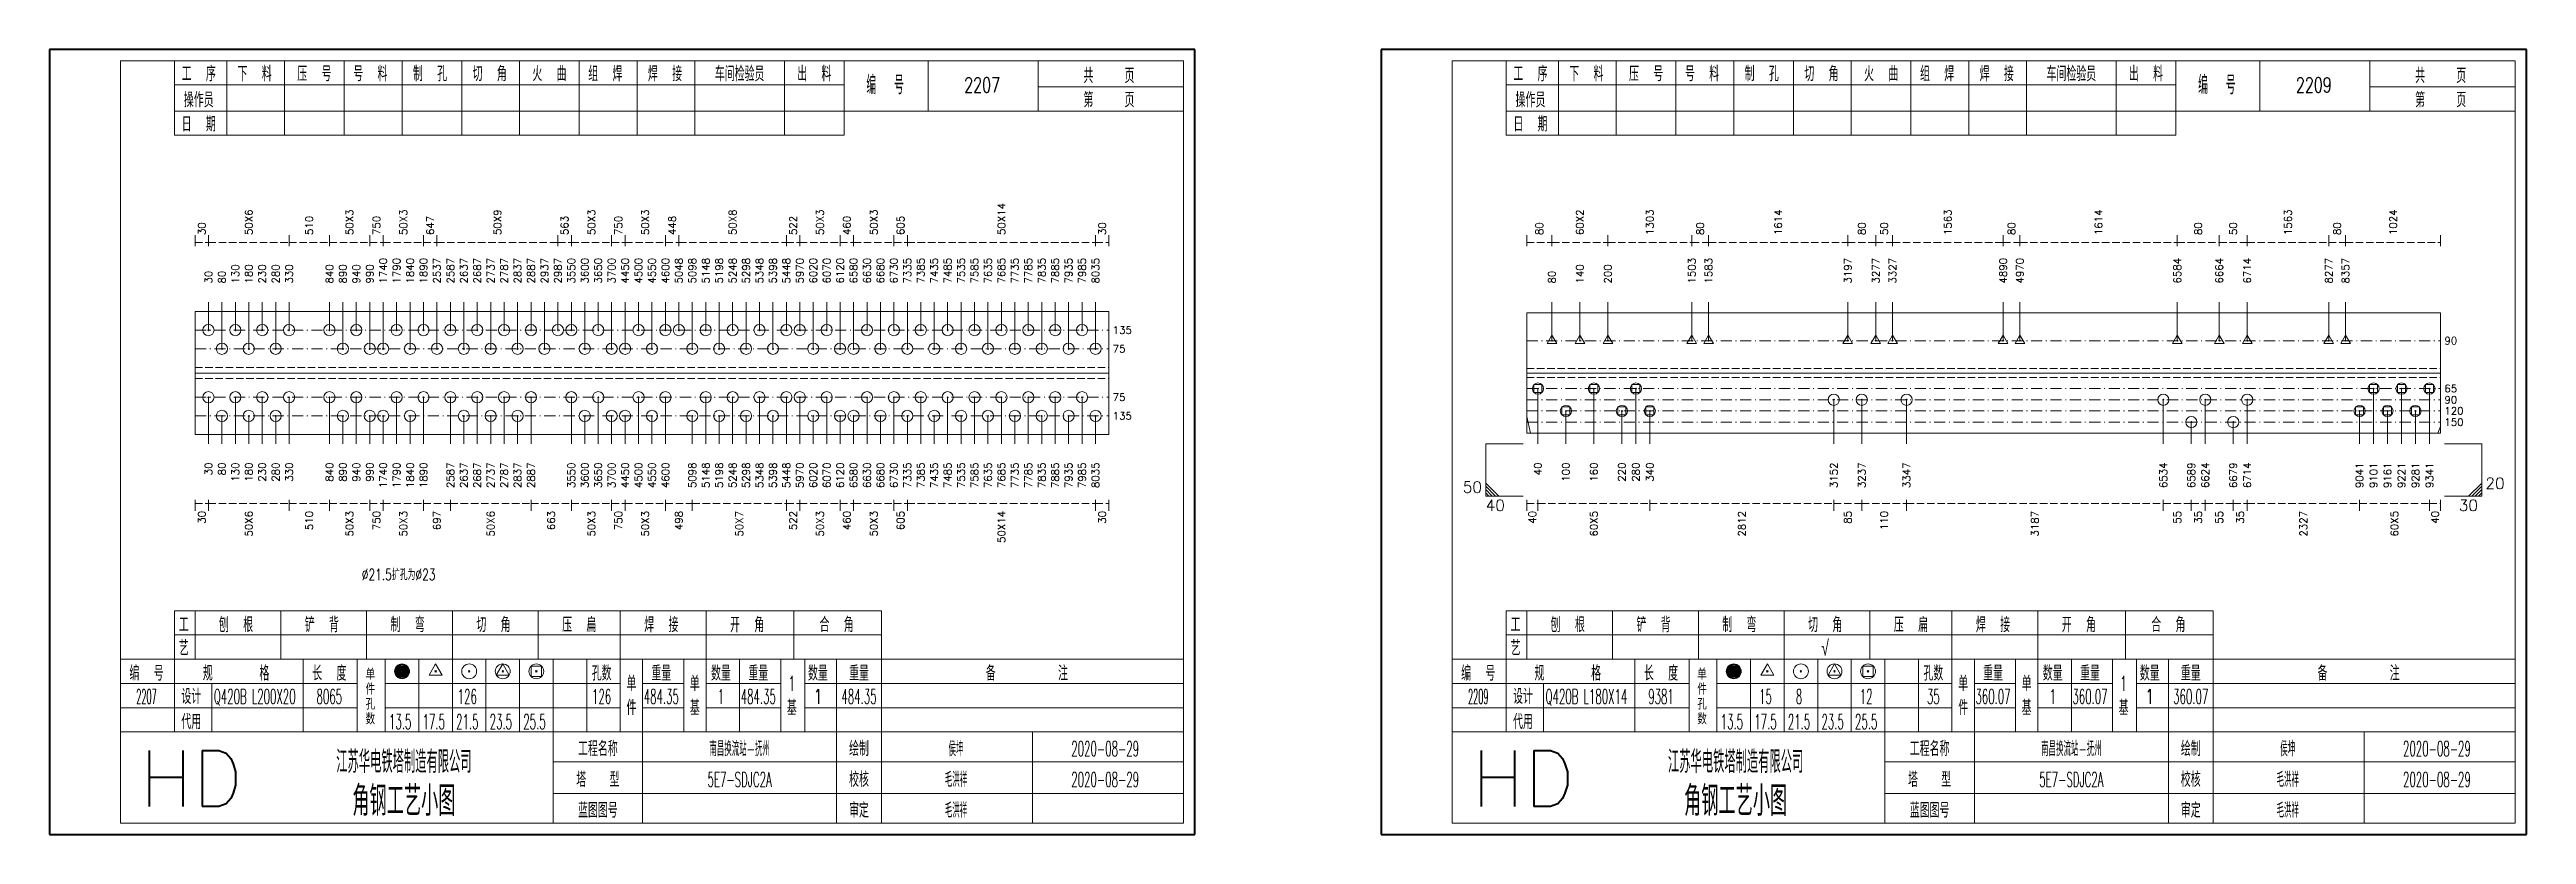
# Model space of a CAD drawing. Extents: x 0 to 5305, y 0 to 1513.
# Drawn here: x 2142 to 2806, y 1042 to 1252 of the extents above; entities that cross this region are included whole.
import ezdxf
from ezdxf.enums import TextEntityAlignment as Align

# ---------------------------------------------------------------- set-up
doc = ezdxf.new("R2010")
doc.units = 0
doc.header["$MEASUREMENT"] = 0
doc.linetypes.add('一点画线', pattern=[5.2, 3, -1, 0.2, -1])
doc.linetypes.add('虚线', pattern=[2.75, 2, -0.75])
doc.layers.get('0').update_dxf_attribs({"linetype": 'CONTINUOUS', "lineweight": 25})
doc.layers.add('1', color=7, linetype='CONTINUOUS', lineweight=25)
doc.layers.add('4', color=7, linetype='CONTINUOUS', lineweight=25)
doc.styles.get("Standard").update_dxf_attribs({"font": 'simplex.shx', "width": 0.7, "height": 3, "bigfont": 'gbhzfs.shx'})

msp = doc.modelspace()

# ---------------------------------------------------------------- texts
at = {"color": 8, "linetype": 'Continuous', "lineweight": 9}
for s, p in [('50X6', (2195.41, 1202.75)), ('50X3', (2222.43, 1202.75)), ('50X3', (2236.85, 1202.75)), ('50X9', (2262.07, 1202.75)), ('50X3', (2287.29, 1202.75)), ('50X3', (2301.7, 1202.75)), ('50X8', (2325.12, 1202.75)), ('50X3', (2348.54, 1202.75)), ('50X3', (2362.95, 1202.75)), ('50X14', (2397.18, 1202.75)), ('60X2', (2552.25, 1202.75)), ('1303', (2571, 1202.75)), ('1614', (2605.41, 1202.75)), ('1563', (2650.89, 1202.75)), ('1614', (2691.3, 1202.75)), ('1563', (2742.07, 1202.75)), ('1024', (2770.25, 1202.75)), ('30', (2182.8, 1202.75)), ('510', (2211.62, 1202.75)), ('750', (2229.64, 1202.75)), ('647', (2244.05, 1202.75)), ('563', (2280.08, 1202.75)), ('750', (2294.49, 1202.75)), ('448', (2308.9, 1202.75)), ('522', (2341.33, 1202.75)), ('460', (2355.74, 1202.75)), ('605', (2370.15, 1202.75)), ('30', (2424.2, 1202.75)), ('80', (2541.38, 1202.75)), ('80', (2584.5, 1202.75)), ('80', (2627.82, 1202.75)), ('50', (2633.82, 1202.75)), ('80', (2667.96, 1202.75)), ('80', (2718.02, 1202.75)), ('50', (2727.4, 1202.75)), ('80', (2755.25, 1202.75))]:
    msp.add_text(s, height=2, rotation=90, dxfattribs=at).set_placement(p, align=Align.MIDDLE_LEFT)
at = {"color": 7, "linetype": 'Continuous', "lineweight": 13}
for s, p in [('1740', (2231.44, 1189.75)), ('1790', (2235.04, 1189.75)), ('1840', (2238.65, 1189.75)), ('1890', (2242.25, 1189.75)), ('2537', (2245.85, 1189.75)), ('2587', (2249.46, 1189.75)), ('2637', (2253.06, 1189.75)), ('2687', (2256.66, 1189.75)), ('2737', (2260.26, 1189.75)), ('2787', (2263.87, 1189.75)), ('2837', (2267.47, 1189.75)), ('2887', (2271.07, 1189.75)), ('2937', (2274.68, 1189.75)), ('2987', (2278.28, 1189.75)), ('3550', (2281.88, 1189.75)), ('3600', (2285.49, 1189.75)), ('3650', (2289.09, 1189.75)), ('3700', (2292.69, 1189.75)), ('4450', (2296.29, 1189.75)), ('4500', (2299.9, 1189.75)), ('4550', (2303.5, 1189.75)), ('4600', (2307.1, 1189.75)), ('5048', (2310.71, 1189.75)), ('5098', (2314.31, 1189.75)), ('5148', (2317.91, 1189.75)), ('5198', (2321.51, 1189.75)), ('5248', (2325.12, 1189.75)), ('5298', (2328.72, 1189.75)), ('5348', (2332.32, 1189.75)), ('5398', (2335.93, 1189.75)), ('5448', (2339.53, 1189.75)), ('5970', (2343.13, 1189.75)), ('6020', (2346.74, 1189.75)), ('6070', (2350.34, 1189.75)), ('6120', (2353.94, 1189.75)), ('6580', (2357.54, 1189.75)), ('6630', (2361.15, 1189.75)), ('6680', (2364.75, 1189.75)), ('6730', (2368.35, 1189.75)), ('7335', (2371.96, 1189.75)), ('7385', (2375.56, 1189.75)), ('7435', (2379.16, 1189.75)), ('7485', (2382.76, 1189.75)), ('7535', (2386.37, 1189.75)), ('7585', (2389.97, 1189.75)), ('7635', (2393.57, 1189.75)), ('7685', (2397.18, 1189.75)), ('7735', (2400.78, 1189.75)), ('7785', (2404.38, 1189.75)), ('7835', (2407.99, 1189.75)), ('7885', (2411.59, 1189.75)), ('7935', (2415.19, 1189.75)), ('7985', (2418.79, 1189.75)), ('8035', (2422.4, 1189.75)), ('1503', (2582.25, 1189.75)), ('1583', (2586.75, 1189.75)), ('3197', (2624.07, 1189.75)), ('3277', (2631.57, 1189.75)), ('3327', (2636.07, 1189.75)), ('4890', (2665.71, 1189.75)), ('4970', (2670.21, 1189.75)), ('6584', (2712.4, 1189.75)), ('6664', (2723.65, 1189.75)), ('6714', (2731.15, 1189.75)), ('8277', (2753, 1189.75)), ('8357', (2757.5, 1189.75)), ('30', (2184.6, 1189.75)), ('80', (2188.21, 1189.75)), ('130', (2191.81, 1189.75)), ('180', (2195.41, 1189.75)), ('230', (2199.01, 1189.75)), ('280', (2202.62, 1189.75)), ('330', (2206.22, 1189.75)), ('840', (2217.03, 1189.75)), ('890', (2220.63, 1189.75)), ('940', (2224.24, 1189.75)), ('990', (2227.84, 1189.75)), ('80', (2544.75, 1189.75)), ('140', (2552.25, 1189.75)), ('200', (2559.75, 1189.75))]:
    msp.add_text(s, height=2, rotation=90, dxfattribs=at).set_placement(p, align=Align.MIDDLE_LEFT)
for s, p in [('135', (2427, 1177.25)), ('90', (2784, 1174.42)), ('75', (2427, 1172.25)), ('65', (2784, 1161.58)), ('75', (2427, 1159.25)), ('90', (2784, 1158.58)), ('120', (2784, 1155.58)), ('135', (2427, 1154.25)), ('150', (2784, 1152.58))]:
    msp.add_text(s, height=2, dxfattribs=at).set_placement(p, align=Align.MIDDLE_LEFT)
msp.add_text('50', height=3, dxfattribs=at).set_placement((2526, 1132.75), align=Align.BOTTOM_RIGHT)
msp.add_text('20', height=3, dxfattribs=at).set_placement((2795, 1133.75), align=Align.BOTTOM_LEFT)
msp.add_text('40', height=3, dxfattribs=at).set_placement((2527, 1131.75), align=Align.TOP_LEFT)
msp.add_text('30', height=3, dxfattribs=at).set_placement((2793, 1131.75), align=Align.TOP_RIGHT)
at = {"color": 8, "linetype": 'Continuous', "lineweight": 9}
for s, p in [('30', (2182.8, 1128.75)), ('50X6', (2195.41, 1128.75)), ('510', (2211.62, 1128.75)), ('50X3', (2222.43, 1128.75)), ('750', (2229.64, 1128.75)), ('50X3', (2236.85, 1128.75)), ('697', (2245.85, 1128.75)), ('50X6', (2260.26, 1128.75)), ('663', (2276.48, 1128.75)), ('50X3', (2287.29, 1128.75)), ('750', (2294.49, 1128.75)), ('50X3', (2301.7, 1128.75)), ('498', (2310.71, 1128.75)), ('50X7', (2326.92, 1128.75)), ('522', (2341.33, 1128.75)), ('50X3', (2348.54, 1128.75)), ('460', (2355.74, 1128.75)), ('50X3', (2362.95, 1128.75)), ('605', (2370.15, 1128.75)), ('50X14', (2397.18, 1128.75)), ('30', (2424.2, 1128.75)), ('40', (2539.5, 1128.75)), ('60X5', (2556, 1128.75)), ('2812', (2595.66, 1128.75)), ('85', (2624.07, 1128.75)), ('110', (2633.82, 1128.75)), ('3187', (2674.23, 1128.75)), ('55', (2712.4, 1128.75)), ('35', (2718.02, 1128.75)), ('55', (2723.65, 1128.75)), ('35', (2729.27, 1128.75)), ('2327', (2746.2, 1128.75)), ('60X5', (2770.62, 1128.75)), ('40', (2781.5, 1128.75))]:
    msp.add_text(s, height=2, rotation=90, dxfattribs=at).set_placement(p, align=Align.MIDDLE_RIGHT)
at = {"color": 0, "linetype": 'Continuous', "insert": (2225.68, 1113.2), "char_height": 3, "width": 77.4687, "attachment_point": 1}
msp.add_mtext('∅21.5扩孔为∅23', dxfattribs=at)
at = {"layer": '1', "color": 7, "linetype": 'Continuous', "lineweight": 13}
for s, p in [('30', (2184.6, 1141.75)), ('80', (2188.21, 1141.75)), ('130', (2191.81, 1141.75)), ('180', (2195.41, 1141.75)), ('230', (2199.01, 1141.75)), ('280', (2202.62, 1141.75)), ('330', (2206.22, 1141.75)), ('840', (2217.03, 1141.75)), ('890', (2220.63, 1141.75)), ('940', (2224.24, 1141.75)), ('990', (2227.84, 1141.75)), ('1740', (2231.44, 1141.75)), ('1790', (2235.04, 1141.75)), ('1840', (2238.65, 1141.75)), ('1890', (2242.25, 1141.75)), ('2587', (2249.46, 1141.75)), ('2637', (2253.06, 1141.75)), ('2687', (2256.66, 1141.75)), ('2737', (2260.26, 1141.75)), ('2787', (2263.87, 1141.75)), ('2837', (2267.47, 1141.75)), ('2887', (2271.07, 1141.75)), ('3550', (2281.88, 1141.75)), ('3600', (2285.49, 1141.75)), ('3650', (2289.09, 1141.75)), ('3700', (2292.69, 1141.75)), ('4450', (2296.29, 1141.75)), ('4500', (2299.9, 1141.75)), ('4550', (2303.5, 1141.75)), ('4600', (2307.1, 1141.75)), ('5098', (2314.31, 1141.75)), ('5148', (2317.91, 1141.75)), ('5198', (2321.51, 1141.75)), ('5248', (2325.12, 1141.75)), ('5298', (2328.72, 1141.75)), ('5348', (2332.32, 1141.75)), ('5398', (2335.93, 1141.75)), ('5448', (2339.53, 1141.75)), ('5970', (2343.13, 1141.75)), ('6020', (2346.74, 1141.75)), ('6070', (2350.34, 1141.75)), ('6120', (2353.94, 1141.75)), ('6580', (2357.54, 1141.75)), ('6630', (2361.15, 1141.75)), ('6680', (2364.75, 1141.75)), ('6730', (2368.35, 1141.75)), ('7335', (2371.96, 1141.75)), ('7385', (2375.56, 1141.75)), ('7435', (2379.16, 1141.75)), ('7485', (2382.76, 1141.75)), ('7535', (2386.37, 1141.75)), ('7585', (2389.97, 1141.75)), ('7635', (2393.57, 1141.75)), ('7685', (2397.18, 1141.75)), ('7735', (2400.78, 1141.75)), ('7785', (2404.38, 1141.75)), ('7835', (2407.99, 1141.75)), ('7885', (2411.59, 1141.75)), ('7935', (2415.19, 1141.75)), ('7985', (2418.79, 1141.75)), ('8035', (2422.4, 1141.75)), ('40', (2541, 1141.75)), ('100', (2548.5, 1141.75)), ('160', (2556, 1141.75)), ('220', (2563.5, 1141.75)), ('280', (2567.25, 1141.75)), ('340', (2571, 1141.75)), ('3152', (2620.32, 1141.75)), ('3237', (2627.82, 1141.75)), ('3347', (2639.82, 1141.75)), ('6534', (2708.65, 1141.75)), ('6589', (2716.15, 1141.75)), ('6624', (2719.9, 1141.75)), ('6679', (2727.4, 1141.75)), ('6714', (2731.15, 1141.75)), ('9041', (2761.25, 1141.75)), ('9101', (2765, 1141.75)), ('9161', (2768.75, 1141.75)), ('9221', (2772.5, 1141.75)), ('9281', (2776.25, 1141.75)), ('9341', (2780, 1141.75))]:
    msp.add_text(s, height=2, rotation=90, dxfattribs=at).set_placement(p, align=Align.MIDDLE_RIGHT)
at = {"layer": '4', "color": 1, "linetype": 'Continuous', "lineweight": 13}
for s, height, width, p in [('工  序', 4, 0.7, (2182, 1246)), ('下  料', 4, 0.7, (2197, 1246)), ('号  料', 4, 0.7, (2228, 1246)), ('制  孔', 4, 0.7, (2244, 1246)), ('切  角', 4, 0.7, (2260, 1246)), ('火  曲', 4, 0.7, (2276, 1246)), ('组  焊', 4, 0.7, (2291, 1246)), ('焊  接', 4, 0.7, (2307, 1246)), ('车间检验员', 4, 0.7, (2327, 1246)), ('出  料', 4, 0.7, (2347, 1246)), ('工  序', 4, 0.7, (2539, 1246)), ('下  料', 4, 0.7, (2554, 1246)), ('号  料', 4, 0.7, (2585, 1246)), ('制  孔', 4, 0.7, (2601, 1246)), ('切  角', 4, 0.7, (2617, 1246)), ('火  曲', 4, 0.7, (2633, 1246)), ('组  焊', 4, 0.7, (2648, 1246)), ('焊  接', 4, 0.7, (2664, 1246)), ('车间检验员', 4, 0.7, (2684, 1246)), ('出  料', 4, 0.7, (2704, 1246)), ('压  号', 4, 0.7, (2213, 1246)), ('编  号', 5, 0.7, (2366, 1243)), ('2207', 4, 0.7, (2392, 1243)), ('共    页', 4, 0.7, (2426, 1245.5)), ('压  号', 4, 0.7, (2570, 1246)), ('编  号', 5, 0.7, (2723, 1243)), ('2209', 4, 0.7, (2749, 1243)), ('共    页', 4, 0.7, (2783, 1245.5)), ('操作员', 4, 0.7, (2182, 1239)), ('第    页', 4, 0.7, (2426, 1239)), ('操作员', 4, 0.7, (2539, 1239)), ('第    页', 4, 0.7, (2783, 1239)), ('日  期', 4, 0.7, (2182, 1232.5)), ('日  期', 4, 0.7, (2539, 1232.5)), ('工', 4, 0.7, (2178, 1098.25)), ('刨  根', 4, 0.7, (2192, 1098.25)), ('铲  背', 4, 0.7, (2215, 1098.25)), ('制  弯', 4, 0.7, (2238, 1098.25)), ('切  角', 4, 0.7, (2261, 1098.25)), ('压  扁', 4, 0.7, (2284, 1098.25)), ('焊  接', 4, 0.7, (2306, 1098.25)), ('开  角', 4, 0.7, (2329, 1098.25)), ('合  角', 4, 0.7, (2353, 1098.25)), ('工', 4, 0.7, (2535, 1098.25)), ('刨  根', 4, 0.7, (2549, 1098.25)), ('铲  背', 4, 0.7, (2572, 1098.25)), ('制  弯', 4, 0.7, (2595, 1098.25)), ('切  角', 4, 0.7, (2618, 1098.25)), ('压  扁', 4, 0.7, (2641, 1098.25)), ('焊  接', 4, 0.7, (2663, 1098.25)), ('开  角', 4, 0.7, (2686, 1098.25)), ('合  角', 4, 0.7, (2710, 1098.25)), ('艺', 4, 0.7, (2178, 1092)), ('艺', 4, 0.7, (2535, 1092)), ('√', 4, 0.7, (2618, 1092)), ('编  号', 4, 0.7, (2168, 1085.25)), ('规      格', 4, 0.7, (2192, 1085.25)), ('长  度', 4, 0.7, (2217, 1085.25)), ('孔数', 4, 0.7, (2290, 1085.25)), ('单', 4, 0.7, (2298, 1082.5)), ('重量', 4, 0.7, (2306, 1085.25)), ('单', 4, 0.7, (2315, 1082.5)), ('数量', 4, 0.7, (2322, 1085.25)), ('重量', 4, 0.7, (2332, 1085.25)), ('1', 4, 0.5, (2341, 1082.5)), ('数量', 4, 0.7, (2348, 1085.25)), ('重量', 4, 0.7, (2359, 1085.25)), ('备        注', 4, 0.7, (2404, 1085.25)), ('编  号', 4, 0.7, (2525, 1085.25)), ('规      格', 4, 0.7, (2549, 1085.25)), ('长  度', 4, 0.7, (2574, 1085.25)), ('孔数', 4, 0.7, (2647, 1085.25)), ('单', 4, 0.7, (2655, 1082.5)), ('重量', 4, 0.7, (2663, 1085.25)), ('单', 4, 0.7, (2672, 1082.5)), ('数量', 4, 0.7, (2679, 1085.25)), ('重量', 4, 0.7, (2689, 1085.25)), ('1', 4, 0.5, (2698, 1082.5)), ('数量', 4, 0.7, (2705, 1085.25)), ('重量', 4, 0.7, (2716, 1085.25)), ('备        注', 4, 0.7, (2761, 1085.25)), ('2207', 4, 0.4, (2168, 1079)), ('设计', 4, 0.7, (2180, 1079)), ('Q420B L200X20', 4, 0.5, (2197, 1079)), ('8065', 4, 0.5, (2217, 1079)), ('126', 4, 0.5, (2254, 1079)), ('126', 4, 0.5, (2290, 1079)), ('件', 4, 0.7, (2298, 1076)), ('484.35', 4, 0.5, (2306, 1079)), ('基', 4, 0.7, (2315, 1076)), ('1', 4, 0.5, (2322, 1079)), ('484.35', 4, 0.5, (2332, 1079)), ('基', 4, 0.7, (2341, 1076)), ('1', 4, 0.7, (2348, 1079)), ('484.35', 4, 0.5, (2359, 1079)), ('2209', 4, 0.4, (2525, 1079)), ('设计', 4, 0.7, (2537, 1079)), ('Q420B L180X14', 4, 0.5, (2554, 1079)), ('9381', 4, 0.5, (2574, 1079)), ('15', 4, 0.5, (2602, 1079)), ('8', 4, 0.5, (2611, 1079)), ('12', 4, 0.5, (2629, 1079)), ('35', 4, 0.5, (2647, 1079)), ('件', 4, 0.7, (2655, 1076)), ('360.07', 4, 0.5, (2663, 1079)), ('基', 4, 0.7, (2672, 1076)), ('1', 4, 0.5, (2679, 1079)), ('360.07', 4, 0.5, (2689, 1079)), ('基', 4, 0.7, (2698, 1076)), ('1', 4, 0.7, (2705, 1079)), ('360.07', 4, 0.5, (2716, 1079)), ('代用', 4, 0.7, (2180, 1072.25)), ('13.5', 4, 0.5, (2236, 1072.25)), ('17.5', 4, 0.5, (2245, 1072.25)), ('21.5', 4, 0.5, (2254, 1072.25)), ('23.5', 4, 0.5, (2263, 1072.25)), ('25.5', 4, 0.5, (2272, 1072.25)), ('代用', 4, 0.7, (2537, 1072.25)), ('13.5', 4, 0.5, (2593, 1072.25)), ('17.5', 4, 0.5, (2602, 1072.25)), ('21.5', 4, 0.5, (2611, 1072.25)), ('23.5', 4, 0.5, (2620, 1072.25)), ('25.5', 4, 0.5, (2629, 1072.25)), ('江苏华电铁塔制造有限公司', 6, 0.7, (2237, 1061.5)), ('工程名称', 4, 0.7, (2289, 1065)), ('南昌换流站-抚州', 4, 0.5, (2327, 1065)), ('绘制', 4, 0.7, (2359, 1065)), ('侯坤', 4, 0.5, (2385, 1065)), ('2020-08-29', 4, 0.5, (2425, 1065)), ('江苏华电铁塔制造有限公司', 6, 0.7, (2594, 1061.5)), ('工程名称', 4, 0.7, (2646, 1065)), ('南昌换流站-抚州', 4, 0.5, (2684, 1065)), ('绘制', 4, 0.7, (2716, 1065)), ('侯坤', 4, 0.5, (2742, 1065)), ('2020-08-29', 4, 0.5, (2782, 1065)), ('角钢工艺小图', 8, 0.8, (2237, 1051)), ('塔   型', 4, 0.7, (2289, 1056.75)), ('5E7-SDJC2A', 4, 0.5, (2327, 1056.75)), ('校核', 4, 0.7, (2359, 1056.75)), ('毛洪祥', 4, 0.5, (2385, 1056.75)), ('2020-08-29', 4, 0.5, (2425, 1056.75)), ('角钢工艺小图', 8, 0.8, (2594, 1051)), ('塔   型', 4, 0.7, (2646, 1056.75)), ('5E7-SDJC2A', 4, 0.5, (2684, 1056.75)), ('校核', 4, 0.7, (2716, 1056.75)), ('毛洪祥', 4, 0.5, (2742, 1056.75)), ('2020-08-29', 4, 0.5, (2782, 1056.75)), ('蓝图图号', 4, 0.7, (2289, 1048.5)), ('审定', 4, 0.7, (2359, 1048.5)), ('毛洪祥', 4, 0.5, (2385, 1048.5)), ('蓝图图号', 4, 0.7, (2646, 1048.5)), ('审定', 4, 0.7, (2716, 1048.5)), ('毛洪祥', 4, 0.5, (2742, 1048.5))]:
    msp.add_text(s, height=height, dxfattribs=dict(at, width=width)).set_placement(p, align=Align.MIDDLE_CENTER)
for s, height, p in [('件', 3, (2228, 1081)), ('单', 3, (2228, 1085)), ('件', 3, (2585, 1081)), ('单', 3, (2585, 1085)), ('孔', 3, (2228, 1077)), ('孔', 3, (2585, 1077)), ('数', 3, (2228, 1073)), ('数', 3, (2585, 1073)), ('HD', 15, (2180, 1057)), ('HD', 15, (2537, 1057))]:
    msp.add_text(s, height=height, dxfattribs=at).set_placement(p, align=Align.MIDDLE_CENTER)

# ---------------------------------------------------------------- linework, layer by layer
at = {"color": 8, "linetype": 'Continuous', "lineweight": 9}
for p, q in [((2181, 1199.75), (2181, 1202.75)), ((2184.6, 1199.75), (2184.6, 1202.75)), ((2184.6, 1199.75), (2184.6, 1202.75)), ((2206.22, 1199.75), (2206.22, 1202.75)), ((2206.22, 1199.75), (2206.22, 1202.75)), ((2217.03, 1199.75), (2217.03, 1202.75)), ((2217.03, 1199.75), (2217.03, 1202.75)), ((2227.84, 1199.75), (2227.84, 1202.75)), ((2227.84, 1199.75), (2227.84, 1202.75)), ((2231.44, 1199.75), (2231.44, 1202.75)), ((2231.44, 1199.75), (2231.44, 1202.75)), ((2242.25, 1199.75), (2242.25, 1202.75)), ((2242.25, 1199.75), (2242.25, 1202.75)), ((2245.85, 1199.75), (2245.85, 1202.75)), ((2245.85, 1199.75), (2245.85, 1202.75)), ((2278.28, 1199.75), (2278.28, 1202.75)), ((2278.28, 1199.75), (2278.28, 1202.75)), ((2281.88, 1199.75), (2281.88, 1202.75)), ((2281.88, 1199.75), (2281.88, 1202.75)), ((2292.69, 1199.75), (2292.69, 1202.75)), ((2292.69, 1199.75), (2292.69, 1202.75)), ((2296.29, 1199.75), (2296.29, 1202.75)), ((2296.29, 1199.75), (2296.29, 1202.75)), ((2307.1, 1199.75), (2307.1, 1202.75)), ((2307.1, 1199.75), (2307.1, 1202.75)), ((2310.71, 1199.75), (2310.71, 1202.75)), ((2310.71, 1199.75), (2310.71, 1202.75)), ((2339.53, 1199.75), (2339.53, 1202.75)), ((2339.53, 1199.75), (2339.53, 1202.75)), ((2343.13, 1199.75), (2343.13, 1202.75)), ((2343.13, 1199.75), (2343.13, 1202.75)), ((2353.94, 1199.75), (2353.94, 1202.75)), ((2353.94, 1199.75), (2353.94, 1202.75)), ((2357.54, 1199.75), (2357.54, 1202.75)), ((2357.54, 1199.75), (2357.54, 1202.75)), ((2368.35, 1199.75), (2368.35, 1202.75)), ((2368.35, 1199.75), (2368.35, 1202.75)), ((2371.96, 1199.75), (2371.96, 1202.75)), ((2371.96, 1199.75), (2371.96, 1202.75)), ((2422.4, 1199.75), (2422.4, 1202.75)), ((2422.4, 1199.75), (2422.4, 1202.75)), ((2426, 1199.75), (2426, 1202.75)), ((2538, 1199.75), (2538, 1202.75)), ((2544.75, 1199.75), (2544.75, 1202.75)), ((2544.75, 1199.75), (2544.75, 1202.75)), ((2559.75, 1199.75), (2559.75, 1202.75)), ((2559.75, 1199.75), (2559.75, 1202.75)), ((2582.25, 1199.75), (2582.25, 1202.75)), ((2582.25, 1199.75), (2582.25, 1202.75)), ((2586.75, 1199.75), (2586.75, 1202.75)), ((2586.75, 1199.75), (2586.75, 1202.75)), ((2624.07, 1199.75), (2624.07, 1202.75)), ((2624.07, 1199.75), (2624.07, 1202.75)), ((2631.57, 1199.75), (2631.57, 1202.75)), ((2631.57, 1199.75), (2631.57, 1202.75)), ((2636.07, 1199.75), (2636.07, 1202.75)), ((2636.07, 1199.75), (2636.07, 1202.75)), ((2665.71, 1199.75), (2665.71, 1202.75)), ((2665.71, 1199.75), (2665.71, 1202.75)), ((2670.21, 1199.75), (2670.21, 1202.75)), ((2670.21, 1199.75), (2670.21, 1202.75)), ((2712.4, 1199.75), (2712.4, 1202.75)), ((2712.4, 1199.75), (2712.4, 1202.75)), ((2723.65, 1199.75), (2723.65, 1202.75)), ((2723.65, 1199.75), (2723.65, 1202.75)), ((2731.15, 1199.75), (2731.15, 1202.75)), ((2731.15, 1199.75), (2731.15, 1202.75)), ((2753, 1199.75), (2753, 1202.75)), ((2753, 1199.75), (2753, 1202.75)), ((2757.5, 1199.75), (2757.5, 1202.75)), ((2757.5, 1199.75), (2757.5, 1202.75)), ((2783, 1199.75), (2783, 1202.75)), ((2181, 1131.75), (2181, 1128.75)), ((2184.6, 1131.75), (2184.6, 1128.75)), ((2184.6, 1131.75), (2184.6, 1128.75)), ((2206.22, 1131.75), (2206.22, 1128.75)), ((2206.22, 1131.75), (2206.22, 1128.75)), ((2217.03, 1131.75), (2217.03, 1128.75)), ((2217.03, 1131.75), (2217.03, 1128.75)), ((2227.84, 1131.75), (2227.84, 1128.75)), ((2227.84, 1131.75), (2227.84, 1128.75)), ((2231.44, 1131.75), (2231.44, 1128.75)), ((2231.44, 1131.75), (2231.44, 1128.75)), ((2242.25, 1131.75), (2242.25, 1128.75)), ((2242.25, 1131.75), (2242.25, 1128.75)), ((2249.46, 1131.75), (2249.46, 1128.75)), ((2249.46, 1131.75), (2249.46, 1128.75)), ((2271.07, 1131.75), (2271.07, 1128.75)), ((2271.07, 1131.75), (2271.07, 1128.75)), ((2281.88, 1131.75), (2281.88, 1128.75)), ((2281.88, 1131.75), (2281.88, 1128.75)), ((2292.69, 1131.75), (2292.69, 1128.75)), ((2292.69, 1131.75), (2292.69, 1128.75)), ((2296.29, 1131.75), (2296.29, 1128.75)), ((2296.29, 1131.75), (2296.29, 1128.75)), ((2307.1, 1131.75), (2307.1, 1128.75)), ((2307.1, 1131.75), (2307.1, 1128.75)), ((2314.31, 1131.75), (2314.31, 1128.75)), ((2314.31, 1131.75), (2314.31, 1128.75)), ((2339.53, 1131.75), (2339.53, 1128.75)), ((2339.53, 1131.75), (2339.53, 1128.75)), ((2343.13, 1131.75), (2343.13, 1128.75)), ((2343.13, 1131.75), (2343.13, 1128.75)), ((2353.94, 1131.75), (2353.94, 1128.75)), ((2353.94, 1131.75), (2353.94, 1128.75)), ((2357.54, 1131.75), (2357.54, 1128.75)), ((2357.54, 1131.75), (2357.54, 1128.75)), ((2368.35, 1131.75), (2368.35, 1128.75)), ((2368.35, 1131.75), (2368.35, 1128.75)), ((2371.96, 1131.75), (2371.96, 1128.75)), ((2371.96, 1131.75), (2371.96, 1128.75)), ((2422.4, 1131.75), (2422.4, 1128.75)), ((2422.4, 1131.75), (2422.4, 1128.75)), ((2426, 1131.75), (2426, 1128.75)), ((2538, 1131.75), (2538, 1128.75)), ((2541, 1131.75), (2541, 1128.75)), ((2541, 1131.75), (2541, 1128.75)), ((2571, 1131.75), (2571, 1128.75)), ((2571, 1131.75), (2571, 1128.75)), ((2620.32, 1131.75), (2620.32, 1128.75)), ((2620.32, 1131.75), (2620.32, 1128.75)), ((2627.82, 1131.75), (2627.82, 1128.75)), ((2627.82, 1131.75), (2627.82, 1128.75)), ((2639.82, 1131.75), (2639.82, 1128.75)), ((2639.82, 1131.75), (2639.82, 1128.75)), ((2708.65, 1131.75), (2708.65, 1128.75)), ((2708.65, 1131.75), (2708.65, 1128.75)), ((2716.15, 1131.75), (2716.15, 1128.75)), ((2716.15, 1131.75), (2716.15, 1128.75)), ((2719.9, 1131.75), (2719.9, 1128.75)), ((2719.9, 1131.75), (2719.9, 1128.75)), ((2727.4, 1131.75), (2727.4, 1128.75)), ((2727.4, 1131.75), (2727.4, 1128.75)), ((2731.15, 1131.75), (2731.15, 1128.75)), ((2731.15, 1131.75), (2731.15, 1128.75)), ((2761.25, 1131.75), (2761.25, 1128.75)), ((2761.25, 1131.75), (2761.25, 1128.75)), ((2780, 1131.75), (2780, 1128.75)), ((2780, 1131.75), (2780, 1128.75)), ((2783, 1131.75), (2783, 1128.75))]:
    msp.add_line(p, q, dxfattribs=at)
at = {"color": 8, "linetype": '虚线', "lineweight": 9}
for p, q in [((2181, 1200.75), (2184.6, 1200.75)), ((2184.6, 1200.75), (2206.22, 1200.75)), ((2206.22, 1200.75), (2217.03, 1200.75)), ((2217.03, 1200.75), (2227.84, 1200.75)), ((2227.84, 1200.75), (2231.44, 1200.75)), ((2231.44, 1200.75), (2242.25, 1200.75)), ((2242.25, 1200.75), (2245.85, 1200.75)), ((2245.85, 1200.75), (2278.28, 1200.75)), ((2278.28, 1200.75), (2281.88, 1200.75)), ((2281.88, 1200.75), (2292.69, 1200.75)), ((2292.69, 1200.75), (2296.29, 1200.75)), ((2296.29, 1200.75), (2307.1, 1200.75)), ((2307.1, 1200.75), (2310.71, 1200.75)), ((2310.71, 1200.75), (2339.53, 1200.75)), ((2339.53, 1200.75), (2343.13, 1200.75)), ((2343.13, 1200.75), (2353.94, 1200.75)), ((2353.94, 1200.75), (2357.54, 1200.75)), ((2357.54, 1200.75), (2368.35, 1200.75)), ((2368.35, 1200.75), (2371.96, 1200.75)), ((2371.96, 1200.75), (2422.4, 1200.75)), ((2422.4, 1200.75), (2426, 1200.75)), ((2538, 1200.75), (2544.75, 1200.75)), ((2544.75, 1200.75), (2559.75, 1200.75)), ((2559.75, 1200.75), (2582.25, 1200.75)), ((2582.25, 1200.75), (2586.75, 1200.75)), ((2586.75, 1200.75), (2624.07, 1200.75)), ((2624.07, 1200.75), (2631.57, 1200.75)), ((2631.57, 1200.75), (2636.07, 1200.75)), ((2636.07, 1200.75), (2665.71, 1200.75)), ((2665.71, 1200.75), (2670.21, 1200.75)), ((2670.21, 1200.75), (2712.4, 1200.75)), ((2712.4, 1200.75), (2723.65, 1200.75)), ((2723.65, 1200.75), (2731.15, 1200.75)), ((2731.15, 1200.75), (2753, 1200.75)), ((2753, 1200.75), (2757.5, 1200.75)), ((2757.5, 1200.75), (2783, 1200.75)), ((2181, 1130.75), (2184.6, 1130.75)), ((2184.6, 1130.75), (2206.22, 1130.75)), ((2206.22, 1130.75), (2217.03, 1130.75)), ((2217.03, 1130.75), (2227.84, 1130.75)), ((2227.84, 1130.75), (2231.44, 1130.75)), ((2231.44, 1130.75), (2242.25, 1130.75)), ((2242.25, 1130.75), (2249.46, 1130.75)), ((2249.46, 1130.75), (2271.07, 1130.75)), ((2271.07, 1130.75), (2281.88, 1130.75)), ((2281.88, 1130.75), (2292.69, 1130.75)), ((2292.69, 1130.75), (2296.29, 1130.75)), ((2296.29, 1130.75), (2307.1, 1130.75)), ((2307.1, 1130.75), (2314.31, 1130.75)), ((2314.31, 1130.75), (2339.53, 1130.75)), ((2339.53, 1130.75), (2343.13, 1130.75)), ((2343.13, 1130.75), (2353.94, 1130.75)), ((2353.94, 1130.75), (2357.54, 1130.75)), ((2357.54, 1130.75), (2368.35, 1130.75)), ((2368.35, 1130.75), (2371.96, 1130.75)), ((2371.96, 1130.75), (2422.4, 1130.75)), ((2422.4, 1130.75), (2426, 1130.75)), ((2538, 1130.75), (2541, 1130.75)), ((2541, 1130.75), (2571, 1130.75)), ((2571, 1130.75), (2620.32, 1130.75)), ((2620.32, 1130.75), (2627.82, 1130.75)), ((2627.82, 1130.75), (2639.82, 1130.75)), ((2639.82, 1130.75), (2708.65, 1130.75)), ((2708.65, 1130.75), (2716.15, 1130.75)), ((2716.15, 1130.75), (2719.9, 1130.75)), ((2719.9, 1130.75), (2727.4, 1130.75)), ((2727.4, 1130.75), (2731.15, 1130.75)), ((2731.15, 1130.75), (2761.25, 1130.75)), ((2761.25, 1130.75), (2780, 1130.75)), ((2780, 1130.75), (2783, 1130.75))]:
    msp.add_line(p, q, dxfattribs=at)
at = {"color": 7, "linetype": 'Continuous', "lineweight": 18}
for p, q in [((2181, 1182.25), (2181, 1149.25)), ((2181, 1182.25), (2426, 1182.25)), ((2426, 1182.25), (2426, 1149.25)), ((2538, 1181.92), (2538, 1149.58)), ((2538, 1181.92), (2783, 1181.92)), ((2783, 1181.92), (2783, 1149.58)), ((2181, 1165.75), (2426, 1165.75)), ((2538, 1165.75), (2783, 1165.75))]:
    msp.add_line(p, q, dxfattribs=at)
at = {"color": 7, "linetype": 'Continuous', "lineweight": 13}
for p, q in [((2184.6, 1177.25), (2184.6, 1184.75)), ((2188.21, 1172.25), (2188.21, 1184.75)), ((2191.81, 1177.25), (2191.81, 1184.75)), ((2195.41, 1172.25), (2195.41, 1184.75)), ((2199.01, 1177.25), (2199.01, 1184.75)), ((2202.62, 1172.25), (2202.62, 1184.75)), ((2206.22, 1177.25), (2206.22, 1184.75)), ((2217.03, 1177.25), (2217.03, 1184.75)), ((2220.63, 1172.25), (2220.63, 1184.75)), ((2224.24, 1177.25), (2224.24, 1184.75)), ((2227.84, 1172.25), (2227.84, 1184.75)), ((2231.44, 1172.25), (2231.44, 1184.75)), ((2235.04, 1177.25), (2235.04, 1184.75)), ((2238.65, 1172.25), (2238.65, 1184.75)), ((2242.25, 1177.25), (2242.25, 1184.75)), ((2245.85, 1172.25), (2245.85, 1184.75)), ((2249.46, 1177.25), (2249.46, 1184.75)), ((2253.06, 1172.25), (2253.06, 1184.75)), ((2256.66, 1177.25), (2256.66, 1184.75)), ((2260.26, 1172.25), (2260.26, 1184.75)), ((2263.87, 1177.25), (2263.87, 1184.75)), ((2267.47, 1172.25), (2267.47, 1184.75)), ((2271.07, 1177.25), (2271.07, 1184.75)), ((2274.68, 1172.25), (2274.68, 1184.75)), ((2278.28, 1177.25), (2278.28, 1184.75)), ((2281.88, 1177.25), (2281.88, 1184.75)), ((2285.49, 1172.25), (2285.49, 1184.75)), ((2289.09, 1177.25), (2289.09, 1184.75)), ((2292.69, 1172.25), (2292.69, 1184.75)), ((2296.29, 1172.25), (2296.29, 1184.75)), ((2299.9, 1177.25), (2299.9, 1184.75)), ((2303.5, 1172.25), (2303.5, 1184.75)), ((2307.1, 1177.25), (2307.1, 1184.75)), ((2310.71, 1177.25), (2310.71, 1184.75)), ((2314.31, 1172.25), (2314.31, 1184.75)), ((2317.91, 1177.25), (2317.91, 1184.75)), ((2321.51, 1172.25), (2321.51, 1184.75)), ((2325.12, 1177.25), (2325.12, 1184.75)), ((2328.72, 1172.25), (2328.72, 1184.75)), ((2332.32, 1177.25), (2332.32, 1184.75)), ((2335.93, 1172.25), (2335.93, 1184.75)), ((2339.53, 1177.25), (2339.53, 1184.75)), ((2343.13, 1177.25), (2343.13, 1184.75)), ((2346.74, 1172.25), (2346.74, 1184.75)), ((2350.34, 1177.25), (2350.34, 1184.75)), ((2353.94, 1172.25), (2353.94, 1184.75)), ((2357.54, 1172.25), (2357.54, 1184.75)), ((2361.15, 1177.25), (2361.15, 1184.75)), ((2364.75, 1172.25), (2364.75, 1184.75)), ((2368.35, 1177.25), (2368.35, 1184.75)), ((2371.96, 1172.25), (2371.96, 1184.75)), ((2375.56, 1177.25), (2375.56, 1184.75)), ((2379.16, 1172.25), (2379.16, 1184.75)), ((2382.76, 1177.25), (2382.76, 1184.75)), ((2386.37, 1172.25), (2386.37, 1184.75)), ((2389.97, 1177.25), (2389.97, 1184.75)), ((2393.57, 1172.25), (2393.57, 1184.75)), ((2397.18, 1177.25), (2397.18, 1184.75)), ((2400.78, 1172.25), (2400.78, 1184.75)), ((2404.38, 1177.25), (2404.38, 1184.75)), ((2407.99, 1172.25), (2407.99, 1184.75)), ((2411.59, 1177.25), (2411.59, 1184.75)), ((2415.19, 1172.25), (2415.19, 1184.75)), ((2418.79, 1177.25), (2418.79, 1184.75)), ((2422.4, 1172.25), (2422.4, 1184.75)), ((2544.75, 1174.42), (2544.75, 1184.75)), ((2552.25, 1174.42), (2552.25, 1184.75)), ((2559.75, 1174.42), (2559.75, 1184.75)), ((2582.25, 1174.42), (2582.25, 1184.75)), ((2586.75, 1174.42), (2586.75, 1184.75)), ((2624.07, 1174.42), (2624.07, 1184.75)), ((2631.57, 1174.42), (2631.57, 1184.75)), ((2636.07, 1174.42), (2636.07, 1184.75)), ((2665.71, 1174.42), (2665.71, 1184.75)), ((2670.21, 1174.42), (2670.21, 1184.75)), ((2712.4, 1174.42), (2712.4, 1184.75)), ((2723.65, 1174.42), (2723.65, 1184.75)), ((2731.15, 1174.42), (2731.15, 1184.75)), ((2753, 1174.42), (2753, 1184.75)), ((2757.5, 1174.42), (2757.5, 1184.75)), ((2184.45, 1177.1), (2184.75, 1177.4)), ((2184.75, 1177.1), (2184.45, 1177.4)), ((2191.66, 1177.1), (2191.96, 1177.4)), ((2191.96, 1177.1), (2191.66, 1177.4)), ((2198.86, 1177.1), (2199.16, 1177.4)), ((2199.16, 1177.1), (2198.86, 1177.4)), ((2206.07, 1177.1), (2206.37, 1177.4)), ((2206.37, 1177.1), (2206.07, 1177.4)), ((2216.88, 1177.1), (2217.18, 1177.4)), ((2217.18, 1177.1), (2216.88, 1177.4)), ((2224.09, 1177.1), (2224.39, 1177.4)), ((2224.39, 1177.1), (2224.09, 1177.4)), ((2234.89, 1177.1), (2235.19, 1177.4)), ((2235.19, 1177.1), (2234.89, 1177.4)), ((2242.1, 1177.1), (2242.4, 1177.4)), ((2242.4, 1177.1), (2242.1, 1177.4)), ((2249.31, 1177.1), (2249.61, 1177.4)), ((2249.61, 1177.1), (2249.31, 1177.4)), ((2256.51, 1177.1), (2256.81, 1177.4)), ((2256.81, 1177.1), (2256.51, 1177.4)), ((2263.72, 1177.1), (2264.02, 1177.4)), ((2264.02, 1177.1), (2263.72, 1177.4)), ((2270.92, 1177.1), (2271.22, 1177.4)), ((2271.22, 1177.1), (2270.92, 1177.4)), ((2278.13, 1177.1), (2278.43, 1177.4)), ((2278.43, 1177.1), (2278.13, 1177.4)), ((2281.73, 1177.1), (2282.03, 1177.4)), ((2282.03, 1177.1), (2281.73, 1177.4)), ((2288.94, 1177.1), (2289.24, 1177.4)), ((2289.24, 1177.1), (2288.94, 1177.4)), ((2299.75, 1177.1), (2300.05, 1177.4)), ((2300.05, 1177.1), (2299.75, 1177.4)), ((2306.95, 1177.1), (2307.25, 1177.4)), ((2307.25, 1177.1), (2306.95, 1177.4)), ((2310.56, 1177.1), (2310.86, 1177.4)), ((2310.86, 1177.1), (2310.56, 1177.4)), ((2317.76, 1177.1), (2318.06, 1177.4)), ((2318.06, 1177.1), (2317.76, 1177.4)), ((2324.97, 1177.1), (2325.27, 1177.4)), ((2325.27, 1177.1), (2324.97, 1177.4)), ((2332.17, 1177.1), (2332.47, 1177.4)), ((2332.47, 1177.1), (2332.17, 1177.4)), ((2339.38, 1177.1), (2339.68, 1177.4)), ((2339.68, 1177.1), (2339.38, 1177.4)), ((2342.98, 1177.1), (2343.28, 1177.4)), ((2343.28, 1177.1), (2342.98, 1177.4)), ((2350.19, 1177.1), (2350.49, 1177.4)), ((2350.49, 1177.1), (2350.19, 1177.4)), ((2361, 1177.1), (2361.3, 1177.4)), ((2361.3, 1177.1), (2361, 1177.4)), ((2368.2, 1177.1), (2368.5, 1177.4)), ((2368.5, 1177.1), (2368.2, 1177.4)), ((2375.41, 1177.1), (2375.71, 1177.4)), ((2375.71, 1177.1), (2375.41, 1177.4)), ((2382.61, 1177.1), (2382.91, 1177.4)), ((2382.91, 1177.1), (2382.61, 1177.4)), ((2389.82, 1177.1), (2390.12, 1177.4)), ((2390.12, 1177.1), (2389.82, 1177.4)), ((2397.03, 1177.1), (2397.33, 1177.4)), ((2397.33, 1177.1), (2397.03, 1177.4)), ((2404.23, 1177.1), (2404.53, 1177.4)), ((2404.53, 1177.1), (2404.23, 1177.4)), ((2411.44, 1177.1), (2411.74, 1177.4)), ((2411.74, 1177.1), (2411.44, 1177.4)), ((2418.64, 1177.1), (2418.94, 1177.4)), ((2418.94, 1177.1), (2418.64, 1177.4)), ((2544.75, 1175.92), (2543.45, 1173.67)), ((2546.05, 1173.67), (2544.75, 1175.92)), ((2552.25, 1175.92), (2550.95, 1173.67)), ((2553.55, 1173.67), (2552.25, 1175.92)), ((2559.75, 1175.92), (2558.45, 1173.67)), ((2561.05, 1173.67), (2559.75, 1175.92)), ((2582.25, 1175.92), (2580.95, 1173.67)), ((2583.55, 1173.67), (2582.25, 1175.92)), ((2586.75, 1175.92), (2585.45, 1173.67)), ((2588.05, 1173.67), (2586.75, 1175.92)), ((2624.07, 1175.92), (2622.77, 1173.67)), ((2625.37, 1173.67), (2624.07, 1175.92)), ((2631.57, 1175.92), (2630.27, 1173.67)), ((2632.87, 1173.67), (2631.57, 1175.92)), ((2636.07, 1175.92), (2634.77, 1173.67)), ((2637.37, 1173.67), (2636.07, 1175.92)), ((2665.71, 1175.92), (2664.41, 1173.67)), ((2667.01, 1173.67), (2665.71, 1175.92)), ((2670.21, 1175.92), (2668.91, 1173.67)), ((2671.51, 1173.67), (2670.21, 1175.92)), ((2712.4, 1175.92), (2711.1, 1173.67)), ((2713.69, 1173.67), (2712.4, 1175.92)), ((2723.65, 1175.92), (2722.35, 1173.67)), ((2724.94, 1173.67), (2723.65, 1175.92)), ((2731.15, 1175.92), (2729.85, 1173.67)), ((2732.44, 1173.67), (2731.15, 1175.92)), ((2753, 1175.92), (2751.7, 1173.67)), ((2754.3, 1173.67), (2753, 1175.92)), ((2757.5, 1175.92), (2756.2, 1173.67)), ((2758.8, 1173.67), (2757.5, 1175.92)), ((2188.06, 1172.1), (2188.36, 1172.4)), ((2188.36, 1172.1), (2188.06, 1172.4)), ((2195.26, 1172.1), (2195.56, 1172.4)), ((2195.56, 1172.1), (2195.26, 1172.4)), ((2202.47, 1172.1), (2202.77, 1172.4)), ((2202.77, 1172.1), (2202.47, 1172.4)), ((2220.48, 1172.1), (2220.78, 1172.4)), ((2220.78, 1172.1), (2220.48, 1172.4)), ((2227.69, 1172.1), (2227.99, 1172.4)), ((2227.99, 1172.1), (2227.69, 1172.4)), ((2231.29, 1172.1), (2231.59, 1172.4)), ((2231.59, 1172.1), (2231.29, 1172.4)), ((2238.5, 1172.1), (2238.8, 1172.4)), ((2238.8, 1172.1), (2238.5, 1172.4)), ((2245.7, 1172.1), (2246, 1172.4)), ((2246, 1172.1), (2245.7, 1172.4)), ((2252.91, 1172.1), (2253.21, 1172.4)), ((2253.21, 1172.1), (2252.91, 1172.4)), ((2260.11, 1172.1), (2260.41, 1172.4)), ((2260.41, 1172.1), (2260.11, 1172.4)), ((2267.32, 1172.1), (2267.62, 1172.4)), ((2267.62, 1172.1), (2267.32, 1172.4)), ((2274.53, 1172.1), (2274.83, 1172.4)), ((2274.83, 1172.1), (2274.53, 1172.4)), ((2285.34, 1172.1), (2285.64, 1172.4)), ((2285.64, 1172.1), (2285.34, 1172.4)), ((2292.54, 1172.1), (2292.84, 1172.4)), ((2292.84, 1172.1), (2292.54, 1172.4)), ((2296.14, 1172.1), (2296.44, 1172.4)), ((2296.44, 1172.1), (2296.14, 1172.4)), ((2303.35, 1172.1), (2303.65, 1172.4)), ((2303.65, 1172.1), (2303.35, 1172.4)), ((2314.16, 1172.1), (2314.46, 1172.4)), ((2314.46, 1172.1), (2314.16, 1172.4)), ((2321.36, 1172.1), (2321.66, 1172.4)), ((2321.66, 1172.1), (2321.36, 1172.4)), ((2328.57, 1172.1), (2328.87, 1172.4)), ((2328.87, 1172.1), (2328.57, 1172.4)), ((2335.78, 1172.1), (2336.08, 1172.4)), ((2336.08, 1172.1), (2335.78, 1172.4)), ((2346.59, 1172.1), (2346.89, 1172.4)), ((2346.89, 1172.1), (2346.59, 1172.4)), ((2353.79, 1172.1), (2354.09, 1172.4)), ((2354.09, 1172.1), (2353.79, 1172.4)), ((2357.39, 1172.1), (2357.69, 1172.4)), ((2357.69, 1172.1), (2357.39, 1172.4)), ((2364.6, 1172.1), (2364.9, 1172.4)), ((2364.9, 1172.1), (2364.6, 1172.4)), ((2371.81, 1172.1), (2372.11, 1172.4)), ((2372.11, 1172.1), (2371.81, 1172.4)), ((2379.01, 1172.1), (2379.31, 1172.4)), ((2379.31, 1172.1), (2379.01, 1172.4)), ((2386.22, 1172.1), (2386.52, 1172.4)), ((2386.52, 1172.1), (2386.22, 1172.4)), ((2393.42, 1172.1), (2393.72, 1172.4)), ((2393.72, 1172.1), (2393.42, 1172.4)), ((2400.63, 1172.1), (2400.93, 1172.4)), ((2400.93, 1172.1), (2400.63, 1172.4)), ((2407.84, 1172.1), (2408.14, 1172.4)), ((2408.14, 1172.1), (2407.84, 1172.4)), ((2415.04, 1172.1), (2415.34, 1172.4)), ((2415.34, 1172.1), (2415.04, 1172.4)), ((2422.25, 1172.1), (2422.55, 1172.4)), ((2422.55, 1172.1), (2422.25, 1172.4)), ((2543.45, 1173.67), (2546.05, 1173.67)), ((2544.6, 1174.27), (2544.9, 1174.57)), ((2544.9, 1174.27), (2544.6, 1174.57)), ((2550.95, 1173.67), (2553.55, 1173.67)), ((2552.1, 1174.27), (2552.4, 1174.57)), ((2552.4, 1174.27), (2552.1, 1174.57)), ((2558.45, 1173.67), (2561.05, 1173.67)), ((2559.6, 1174.27), (2559.9, 1174.57)), ((2559.9, 1174.27), (2559.6, 1174.57)), ((2580.95, 1173.67), (2583.55, 1173.67)), ((2582.1, 1174.27), (2582.4, 1174.57)), ((2582.4, 1174.27), (2582.1, 1174.57)), ((2585.45, 1173.67), (2588.05, 1173.67)), ((2586.6, 1174.27), (2586.9, 1174.57)), ((2586.9, 1174.27), (2586.6, 1174.57)), ((2622.77, 1173.67), (2625.37, 1173.67)), ((2623.92, 1174.27), (2624.22, 1174.57)), ((2624.22, 1174.27), (2623.92, 1174.57)), ((2630.27, 1173.67), (2632.87, 1173.67)), ((2631.42, 1174.27), (2631.72, 1174.57)), ((2631.72, 1174.27), (2631.42, 1174.57)), ((2634.77, 1173.67), (2637.37, 1173.67)), ((2635.92, 1174.27), (2636.22, 1174.57)), ((2636.22, 1174.27), (2635.92, 1174.57)), ((2664.41, 1173.67), (2667.01, 1173.67)), ((2665.56, 1174.27), (2665.86, 1174.57)), ((2665.86, 1174.27), (2665.56, 1174.57)), ((2668.91, 1173.67), (2671.51, 1173.67)), ((2670.06, 1174.27), (2670.36, 1174.57)), ((2670.36, 1174.27), (2670.06, 1174.57)), ((2711.1, 1173.67), (2713.69, 1173.67)), ((2712.25, 1174.27), (2712.55, 1174.57)), ((2712.55, 1174.27), (2712.25, 1174.57)), ((2722.35, 1173.67), (2724.94, 1173.67)), ((2723.5, 1174.27), (2723.8, 1174.57)), ((2723.8, 1174.27), (2723.5, 1174.57)), ((2729.85, 1173.67), (2732.44, 1173.67)), ((2731, 1174.27), (2731.3, 1174.57)), ((2731.3, 1174.27), (2731, 1174.57)), ((2751.7, 1173.67), (2754.3, 1173.67)), ((2752.85, 1174.27), (2753.15, 1174.57)), ((2753.15, 1174.27), (2752.85, 1174.57)), ((2756.2, 1173.67), (2758.8, 1173.67)), ((2757.35, 1174.27), (2757.65, 1174.57)), ((2757.65, 1174.27), (2757.35, 1174.57)), ((2184.6, 1159.25), (2184.6, 1146.75)), ((2191.81, 1159.25), (2191.81, 1146.75)), ((2199.01, 1159.25), (2199.01, 1146.75)), ((2206.22, 1159.25), (2206.22, 1146.75)), ((2217.03, 1159.25), (2217.03, 1146.75)), ((2224.24, 1159.25), (2224.24, 1146.75)), ((2235.04, 1159.25), (2235.04, 1146.75)), ((2242.25, 1159.25), (2242.25, 1146.75)), ((2249.46, 1159.25), (2249.46, 1146.75)), ((2256.66, 1159.25), (2256.66, 1146.75)), ((2263.87, 1159.25), (2263.87, 1146.75)), ((2271.07, 1159.25), (2271.07, 1146.75)), ((2281.88, 1159.25), (2281.88, 1146.75)), ((2289.09, 1159.25), (2289.09, 1146.75)), ((2299.9, 1159.25), (2299.9, 1146.75)), ((2307.1, 1159.25), (2307.1, 1146.75)), ((2317.91, 1159.25), (2317.91, 1146.75)), ((2325.12, 1159.25), (2325.12, 1146.75)), ((2332.32, 1159.25), (2332.32, 1146.75)), ((2339.53, 1159.25), (2339.53, 1146.75)), ((2343.13, 1159.25), (2343.13, 1146.75)), ((2350.34, 1159.25), (2350.34, 1146.75)), ((2361.15, 1159.25), (2361.15, 1146.75)), ((2368.35, 1159.25), (2368.35, 1146.75)), ((2375.56, 1159.25), (2375.56, 1146.75)), ((2382.76, 1159.25), (2382.76, 1146.75)), ((2389.97, 1159.25), (2389.97, 1146.75)), ((2397.18, 1159.25), (2397.18, 1146.75)), ((2404.38, 1159.25), (2404.38, 1146.75)), ((2411.59, 1159.25), (2411.59, 1146.75)), ((2418.79, 1159.25), (2418.79, 1146.75)), ((2541, 1161.58), (2541, 1146.75)), ((2548.5, 1155.58), (2548.5, 1146.75)), ((2556, 1161.58), (2556, 1146.75)), ((2563.5, 1155.58), (2563.5, 1146.75)), ((2567.25, 1161.58), (2567.25, 1146.75)), ((2571, 1155.58), (2571, 1146.75)), ((2620.32, 1158.58), (2620.32, 1146.75)), ((2627.82, 1158.58), (2627.82, 1146.75)), ((2639.82, 1158.58), (2639.82, 1146.75)), ((2708.65, 1158.58), (2708.65, 1146.75)), ((2719.9, 1158.58), (2719.9, 1146.75)), ((2731.15, 1158.58), (2731.15, 1146.75)), ((2761.25, 1155.58), (2761.25, 1146.75)), ((2765, 1161.58), (2765, 1146.75)), ((2768.75, 1155.58), (2768.75, 1146.75)), ((2772.5, 1161.58), (2772.5, 1146.75)), ((2776.25, 1155.58), (2776.25, 1146.75)), ((2780, 1161.58), (2780, 1146.75)), ((2188.21, 1154.25), (2188.21, 1146.75)), ((2195.41, 1154.25), (2195.41, 1146.75)), ((2202.62, 1154.25), (2202.62, 1146.75)), ((2220.63, 1154.25), (2220.63, 1146.75)), ((2227.84, 1154.25), (2227.84, 1146.75)), ((2231.44, 1154.25), (2231.44, 1146.75)), ((2238.65, 1154.25), (2238.65, 1146.75)), ((2253.06, 1154.25), (2253.06, 1146.75)), ((2260.26, 1154.25), (2260.26, 1146.75)), ((2267.47, 1154.25), (2267.47, 1146.75)), ((2285.49, 1154.25), (2285.49, 1146.75)), ((2292.69, 1154.25), (2292.69, 1146.75)), ((2296.29, 1154.25), (2296.29, 1146.75)), ((2303.5, 1154.25), (2303.5, 1146.75)), ((2314.31, 1154.25), (2314.31, 1146.75)), ((2321.51, 1154.25), (2321.51, 1146.75)), ((2328.72, 1154.25), (2328.72, 1146.75)), ((2335.93, 1154.25), (2335.93, 1146.75)), ((2346.74, 1154.25), (2346.74, 1146.75)), ((2353.94, 1154.25), (2353.94, 1146.75)), ((2357.54, 1154.25), (2357.54, 1146.75)), ((2364.75, 1154.25), (2364.75, 1146.75)), ((2371.96, 1154.25), (2371.96, 1146.75)), ((2379.16, 1154.25), (2379.16, 1146.75)), ((2386.37, 1154.25), (2386.37, 1146.75)), ((2393.57, 1154.25), (2393.57, 1146.75)), ((2400.78, 1154.25), (2400.78, 1146.75)), ((2407.99, 1154.25), (2407.99, 1146.75)), ((2415.19, 1154.25), (2415.19, 1146.75)), ((2422.4, 1154.25), (2422.4, 1146.75)), ((2538, 1154.07), (2539.04, 1149.58)), ((2716.15, 1152.58), (2716.15, 1146.75)), ((2727.4, 1152.58), (2727.4, 1146.75)), ((2783, 1151.38), (2782.22, 1149.58)), ((2527, 1146.75), (2537, 1146.75)), ((2527, 1146.75), (2527, 1132.75)), ((2794, 1146.75), (2784, 1146.75)), ((2794, 1146.75), (2794, 1132.75)), ((2530.5, 1132.75), (2527, 1136.25)), ((2790.5, 1132.75), (2794, 1136.25)), ((2529.62, 1132.75), (2527, 1135.38)), ((2528.75, 1132.75), (2527, 1134.5)), ((2527.88, 1132.75), (2527, 1133.62)), ((2527, 1132.75), (2537, 1132.75)), ((2794, 1132.75), (2784, 1132.75)), ((2791.38, 1132.75), (2794, 1135.38)), ((2792.25, 1132.75), (2794, 1134.5)), ((2793.12, 1132.75), (2794, 1133.62))]:
    msp.add_line(p, q, dxfattribs=at)
at = {"color": 3, "linetype": '一点画线', "lineweight": 13}
for p, q in [((2181, 1177.25), (2426, 1177.25)), ((2181, 1172.25), (2426, 1172.25)), ((2538, 1174.42), (2783, 1174.42)), ((2181, 1159.25), (2426, 1159.25)), ((2538, 1161.58), (2783, 1161.58)), ((2538, 1158.58), (2783, 1158.58)), ((2538, 1155.58), (2783, 1155.58)), ((2181, 1154.25), (2426, 1154.25)), ((2538, 1152.58), (2783, 1152.58))]:
    msp.add_line(p, q, dxfattribs=at)
at = {"color": 1, "linetype": '虚线', "lineweight": 18}
for p, q in [((2181, 1167.25), (2426, 1167.25)), ((2181, 1164.25), (2426, 1164.25)), ((2538, 1166.92), (2783, 1166.92)), ((2538, 1164.58), (2783, 1164.58))]:
    msp.add_line(p, q, dxfattribs=at)
at = {"color": 7, "linetype": 'Continuous', "lineweight": 13}
for centre in [(2184.6, 1177.25), (2191.81, 1177.25), (2199.01, 1177.25), (2206.22, 1177.25), (2217.03, 1177.25), (2224.24, 1177.25), (2235.04, 1177.25), (2242.25, 1177.25), (2249.46, 1177.25), (2256.66, 1177.25), (2263.87, 1177.25), (2271.07, 1177.25), (2278.28, 1177.25), (2281.88, 1177.25), (2289.09, 1177.25), (2299.9, 1177.25), (2307.1, 1177.25), (2310.71, 1177.25), (2317.91, 1177.25), (2325.12, 1177.25), (2332.32, 1177.25), (2339.53, 1177.25), (2343.13, 1177.25), (2350.34, 1177.25), (2361.15, 1177.25), (2368.35, 1177.25), (2375.56, 1177.25), (2382.76, 1177.25), (2389.97, 1177.25), (2397.18, 1177.25), (2404.38, 1177.25), (2411.59, 1177.25), (2418.79, 1177.25), (2188.21, 1172.25), (2195.41, 1172.25), (2202.62, 1172.25), (2220.63, 1172.25), (2227.84, 1172.25), (2231.44, 1172.25), (2238.65, 1172.25), (2245.85, 1172.25), (2253.06, 1172.25), (2260.26, 1172.25), (2267.47, 1172.25), (2274.68, 1172.25), (2285.49, 1172.25), (2292.69, 1172.25), (2296.29, 1172.25), (2303.5, 1172.25), (2314.31, 1172.25), (2321.51, 1172.25), (2328.72, 1172.25), (2335.93, 1172.25), (2346.74, 1172.25), (2353.94, 1172.25), (2357.54, 1172.25), (2364.75, 1172.25), (2371.96, 1172.25), (2379.16, 1172.25), (2386.37, 1172.25), (2393.57, 1172.25), (2400.78, 1172.25), (2407.99, 1172.25), (2415.19, 1172.25), (2422.4, 1172.25)]:
    msp.add_circle(centre, 1.5, dxfattribs=at)
at = {"layer": '1', "color": 7, "linetype": 'Continuous', "lineweight": 13}
for p, q in [((2539.94, 1160.52), (2539.94, 1162.64)), ((2539.94, 1162.64), (2542.06, 1162.64)), ((2542.06, 1162.64), (2542.06, 1160.52)), ((2554.94, 1160.52), (2554.94, 1162.64)), ((2554.94, 1162.64), (2557.06, 1162.64)), ((2557.06, 1162.64), (2557.06, 1160.52)), ((2566.19, 1160.52), (2566.19, 1162.64)), ((2566.19, 1162.64), (2568.31, 1162.64)), ((2568.31, 1162.64), (2568.31, 1160.52)), ((2763.94, 1160.52), (2763.94, 1162.64)), ((2763.94, 1162.64), (2766.06, 1162.64)), ((2766.06, 1162.64), (2766.06, 1160.52)), ((2771.44, 1160.52), (2771.44, 1162.64)), ((2771.44, 1162.64), (2773.56, 1162.64)), ((2773.56, 1162.64), (2773.56, 1160.52)), ((2778.94, 1160.52), (2778.94, 1162.64)), ((2778.94, 1162.64), (2781.06, 1162.64)), ((2781.06, 1162.64), (2781.06, 1160.52)), ((2184.45, 1159.1), (2184.75, 1159.4)), ((2184.75, 1159.1), (2184.45, 1159.4)), ((2191.66, 1159.1), (2191.96, 1159.4)), ((2191.96, 1159.1), (2191.66, 1159.4)), ((2198.86, 1159.1), (2199.16, 1159.4)), ((2199.16, 1159.1), (2198.86, 1159.4)), ((2206.07, 1159.1), (2206.37, 1159.4)), ((2206.37, 1159.1), (2206.07, 1159.4)), ((2216.88, 1159.1), (2217.18, 1159.4)), ((2217.18, 1159.1), (2216.88, 1159.4)), ((2224.09, 1159.1), (2224.39, 1159.4)), ((2224.39, 1159.1), (2224.09, 1159.4)), ((2234.89, 1159.1), (2235.19, 1159.4)), ((2235.19, 1159.1), (2234.89, 1159.4)), ((2242.1, 1159.1), (2242.4, 1159.4)), ((2242.4, 1159.1), (2242.1, 1159.4)), ((2249.31, 1159.1), (2249.61, 1159.4)), ((2249.61, 1159.1), (2249.31, 1159.4)), ((2256.51, 1159.1), (2256.81, 1159.4)), ((2256.81, 1159.1), (2256.51, 1159.4)), ((2263.72, 1159.1), (2264.02, 1159.4)), ((2264.02, 1159.1), (2263.72, 1159.4)), ((2270.92, 1159.1), (2271.22, 1159.4)), ((2271.22, 1159.1), (2270.92, 1159.4)), ((2281.73, 1159.1), (2282.03, 1159.4)), ((2282.03, 1159.1), (2281.73, 1159.4)), ((2288.94, 1159.1), (2289.24, 1159.4)), ((2289.24, 1159.1), (2288.94, 1159.4)), ((2299.75, 1159.1), (2300.05, 1159.4)), ((2300.05, 1159.1), (2299.75, 1159.4)), ((2306.95, 1159.1), (2307.25, 1159.4)), ((2307.25, 1159.1), (2306.95, 1159.4)), ((2317.76, 1159.1), (2318.06, 1159.4)), ((2318.06, 1159.1), (2317.76, 1159.4)), ((2324.97, 1159.1), (2325.27, 1159.4)), ((2325.27, 1159.1), (2324.97, 1159.4)), ((2332.17, 1159.1), (2332.47, 1159.4)), ((2332.47, 1159.1), (2332.17, 1159.4)), ((2339.38, 1159.1), (2339.68, 1159.4)), ((2339.68, 1159.1), (2339.38, 1159.4)), ((2342.98, 1159.1), (2343.28, 1159.4)), ((2343.28, 1159.1), (2342.98, 1159.4)), ((2350.19, 1159.1), (2350.49, 1159.4)), ((2350.49, 1159.1), (2350.19, 1159.4)), ((2361, 1159.1), (2361.3, 1159.4)), ((2361.3, 1159.1), (2361, 1159.4)), ((2368.2, 1159.1), (2368.5, 1159.4)), ((2368.5, 1159.1), (2368.2, 1159.4)), ((2375.41, 1159.1), (2375.71, 1159.4)), ((2375.71, 1159.1), (2375.41, 1159.4)), ((2382.61, 1159.1), (2382.91, 1159.4)), ((2382.91, 1159.1), (2382.61, 1159.4)), ((2389.82, 1159.1), (2390.12, 1159.4)), ((2390.12, 1159.1), (2389.82, 1159.4)), ((2397.03, 1159.1), (2397.33, 1159.4)), ((2397.33, 1159.1), (2397.03, 1159.4)), ((2404.23, 1159.1), (2404.53, 1159.4)), ((2404.53, 1159.1), (2404.23, 1159.4)), ((2411.44, 1159.1), (2411.74, 1159.4)), ((2411.74, 1159.1), (2411.44, 1159.4)), ((2418.64, 1159.1), (2418.94, 1159.4)), ((2418.94, 1159.1), (2418.64, 1159.4)), ((2542.06, 1160.52), (2539.94, 1160.52)), ((2540.85, 1161.43), (2541.15, 1161.73)), ((2541.15, 1161.43), (2540.85, 1161.73)), ((2547.44, 1154.52), (2547.44, 1156.64)), ((2547.44, 1156.64), (2549.56, 1156.64)), ((2548.35, 1155.43), (2548.65, 1155.73)), ((2548.65, 1155.43), (2548.35, 1155.73)), ((2549.56, 1156.64), (2549.56, 1154.52)), ((2557.06, 1160.52), (2554.94, 1160.52)), ((2555.85, 1161.43), (2556.15, 1161.73)), ((2556.15, 1161.43), (2555.85, 1161.73)), ((2562.44, 1154.52), (2562.44, 1156.64)), ((2562.44, 1156.64), (2564.56, 1156.64)), ((2563.35, 1155.43), (2563.65, 1155.73)), ((2563.65, 1155.43), (2563.35, 1155.73)), ((2564.56, 1156.64), (2564.56, 1154.52)), ((2568.31, 1160.52), (2566.19, 1160.52)), ((2567.1, 1161.43), (2567.4, 1161.73)), ((2567.4, 1161.43), (2567.1, 1161.73)), ((2569.94, 1154.52), (2569.94, 1156.64)), ((2569.94, 1156.64), (2572.06, 1156.64)), ((2570.85, 1155.43), (2571.15, 1155.73)), ((2571.15, 1155.43), (2570.85, 1155.73)), ((2572.06, 1156.64), (2572.06, 1154.52)), ((2620.17, 1158.43), (2620.47, 1158.73)), ((2620.47, 1158.43), (2620.17, 1158.73)), ((2627.67, 1158.43), (2627.97, 1158.73)), ((2627.97, 1158.43), (2627.67, 1158.73)), ((2639.67, 1158.43), (2639.97, 1158.73)), ((2639.97, 1158.43), (2639.67, 1158.73)), ((2708.5, 1158.43), (2708.8, 1158.73)), ((2708.8, 1158.43), (2708.5, 1158.73)), ((2719.75, 1158.43), (2720.05, 1158.73)), ((2720.05, 1158.43), (2719.75, 1158.73)), ((2731, 1158.43), (2731.3, 1158.73)), ((2731.3, 1158.43), (2731, 1158.73)), ((2760.19, 1154.52), (2760.19, 1156.64)), ((2760.19, 1156.64), (2762.31, 1156.64)), ((2761.1, 1155.43), (2761.4, 1155.73)), ((2761.4, 1155.43), (2761.1, 1155.73)), ((2762.31, 1156.64), (2762.31, 1154.52)), ((2766.06, 1160.52), (2763.94, 1160.52)), ((2764.85, 1161.43), (2765.15, 1161.73)), ((2765.15, 1161.43), (2764.85, 1161.73)), ((2767.69, 1154.52), (2767.69, 1156.64)), ((2767.69, 1156.64), (2769.81, 1156.64)), ((2768.6, 1155.43), (2768.9, 1155.73)), ((2768.9, 1155.43), (2768.6, 1155.73)), ((2769.81, 1156.64), (2769.81, 1154.52)), ((2773.56, 1160.52), (2771.44, 1160.52)), ((2772.35, 1161.43), (2772.65, 1161.73)), ((2772.65, 1161.43), (2772.35, 1161.73)), ((2775.19, 1154.52), (2775.19, 1156.64)), ((2775.19, 1156.64), (2777.31, 1156.64)), ((2776.1, 1155.43), (2776.4, 1155.73)), ((2776.4, 1155.43), (2776.1, 1155.73)), ((2777.31, 1156.64), (2777.31, 1154.52)), ((2781.06, 1160.52), (2778.94, 1160.52)), ((2779.85, 1161.43), (2780.15, 1161.73)), ((2780.15, 1161.43), (2779.85, 1161.73)), ((2188.06, 1154.1), (2188.36, 1154.4)), ((2188.36, 1154.1), (2188.06, 1154.4)), ((2195.26, 1154.1), (2195.56, 1154.4)), ((2195.56, 1154.1), (2195.26, 1154.4)), ((2202.47, 1154.1), (2202.77, 1154.4)), ((2202.77, 1154.1), (2202.47, 1154.4)), ((2220.48, 1154.1), (2220.78, 1154.4)), ((2220.78, 1154.1), (2220.48, 1154.4)), ((2227.69, 1154.1), (2227.99, 1154.4)), ((2227.99, 1154.1), (2227.69, 1154.4)), ((2231.29, 1154.1), (2231.59, 1154.4)), ((2231.59, 1154.1), (2231.29, 1154.4)), ((2238.5, 1154.1), (2238.8, 1154.4)), ((2238.8, 1154.1), (2238.5, 1154.4)), ((2252.91, 1154.1), (2253.21, 1154.4)), ((2253.21, 1154.1), (2252.91, 1154.4)), ((2260.11, 1154.1), (2260.41, 1154.4)), ((2260.41, 1154.1), (2260.11, 1154.4)), ((2267.32, 1154.1), (2267.62, 1154.4)), ((2267.62, 1154.1), (2267.32, 1154.4)), ((2285.34, 1154.1), (2285.64, 1154.4)), ((2285.64, 1154.1), (2285.34, 1154.4)), ((2292.54, 1154.1), (2292.84, 1154.4)), ((2292.84, 1154.1), (2292.54, 1154.4)), ((2296.14, 1154.1), (2296.44, 1154.4)), ((2296.44, 1154.1), (2296.14, 1154.4)), ((2303.35, 1154.1), (2303.65, 1154.4)), ((2303.65, 1154.1), (2303.35, 1154.4)), ((2314.16, 1154.1), (2314.46, 1154.4)), ((2314.46, 1154.1), (2314.16, 1154.4)), ((2321.36, 1154.1), (2321.66, 1154.4)), ((2321.66, 1154.1), (2321.36, 1154.4)), ((2328.57, 1154.1), (2328.87, 1154.4)), ((2328.87, 1154.1), (2328.57, 1154.4)), ((2335.78, 1154.1), (2336.08, 1154.4)), ((2336.08, 1154.1), (2335.78, 1154.4)), ((2346.59, 1154.1), (2346.89, 1154.4)), ((2346.89, 1154.1), (2346.59, 1154.4)), ((2353.79, 1154.1), (2354.09, 1154.4)), ((2354.09, 1154.1), (2353.79, 1154.4)), ((2357.39, 1154.1), (2357.69, 1154.4)), ((2357.69, 1154.1), (2357.39, 1154.4)), ((2364.6, 1154.1), (2364.9, 1154.4)), ((2364.9, 1154.1), (2364.6, 1154.4)), ((2371.81, 1154.1), (2372.11, 1154.4)), ((2372.11, 1154.1), (2371.81, 1154.4)), ((2379.01, 1154.1), (2379.31, 1154.4)), ((2379.31, 1154.1), (2379.01, 1154.4)), ((2386.22, 1154.1), (2386.52, 1154.4)), ((2386.52, 1154.1), (2386.22, 1154.4)), ((2393.42, 1154.1), (2393.72, 1154.4)), ((2393.72, 1154.1), (2393.42, 1154.4)), ((2400.63, 1154.1), (2400.93, 1154.4)), ((2400.93, 1154.1), (2400.63, 1154.4)), ((2407.84, 1154.1), (2408.14, 1154.4)), ((2408.14, 1154.1), (2407.84, 1154.4)), ((2415.04, 1154.1), (2415.34, 1154.4)), ((2415.34, 1154.1), (2415.04, 1154.4)), ((2422.25, 1154.1), (2422.55, 1154.4)), ((2422.55, 1154.1), (2422.25, 1154.4)), ((2549.56, 1154.52), (2547.44, 1154.52)), ((2564.56, 1154.52), (2562.44, 1154.52)), ((2572.06, 1154.52), (2569.94, 1154.52)), ((2716, 1152.43), (2716.3, 1152.73)), ((2716.3, 1152.43), (2716, 1152.73)), ((2727.25, 1152.43), (2727.55, 1152.73)), ((2727.55, 1152.43), (2727.25, 1152.73)), ((2762.31, 1154.52), (2760.19, 1154.52)), ((2769.81, 1154.52), (2767.69, 1154.52)), ((2777.31, 1154.52), (2775.19, 1154.52))]:
    msp.add_line(p, q, dxfattribs=at)
at = {"layer": '1', "color": 7, "linetype": 'Continuous', "lineweight": 18}
for p, q in [((2181, 1149.25), (2426, 1149.25)), ((2538, 1149.58), (2783, 1149.58))]:
    msp.add_line(p, q, dxfattribs=at)
at = {"layer": '1', "color": 7, "linetype": 'Continuous', "lineweight": 13}
for centre in [(2541, 1161.58), (2556, 1161.58), (2567.25, 1161.58), (2765, 1161.58), (2772.5, 1161.58), (2780, 1161.58), (2184.6, 1159.25), (2188.21, 1154.25), (2191.81, 1159.25), (2195.41, 1154.25), (2199.01, 1159.25), (2202.62, 1154.25), (2206.22, 1159.25), (2217.03, 1159.25), (2220.63, 1154.25), (2224.24, 1159.25), (2227.84, 1154.25), (2231.44, 1154.25), (2235.04, 1159.25), (2238.65, 1154.25), (2242.25, 1159.25), (2249.46, 1159.25), (2253.06, 1154.25), (2256.66, 1159.25), (2260.26, 1154.25), (2263.87, 1159.25), (2267.47, 1154.25), (2271.07, 1159.25), (2281.88, 1159.25), (2285.49, 1154.25), (2289.09, 1159.25), (2292.69, 1154.25), (2296.29, 1154.25), (2299.9, 1159.25), (2303.5, 1154.25), (2307.1, 1159.25), (2314.31, 1154.25), (2317.91, 1159.25), (2321.51, 1154.25), (2325.12, 1159.25), (2328.72, 1154.25), (2332.32, 1159.25), (2335.93, 1154.25), (2339.53, 1159.25), (2343.13, 1159.25), (2346.74, 1154.25), (2350.34, 1159.25), (2353.94, 1154.25), (2357.54, 1154.25), (2361.15, 1159.25), (2364.75, 1154.25), (2368.35, 1159.25), (2371.96, 1154.25), (2375.56, 1159.25), (2379.16, 1154.25), (2382.76, 1159.25), (2386.37, 1154.25), (2389.97, 1159.25), (2393.57, 1154.25), (2397.18, 1159.25), (2400.78, 1154.25), (2404.38, 1159.25), (2407.99, 1154.25), (2411.59, 1159.25), (2415.19, 1154.25), (2418.79, 1159.25), (2422.4, 1154.25), (2548.5, 1155.58), (2563.5, 1155.58), (2571, 1155.58), (2620.32, 1158.58), (2627.82, 1158.58), (2639.82, 1158.58), (2708.65, 1158.58), (2719.9, 1158.58), (2731.15, 1158.58), (2761.25, 1155.58), (2768.75, 1155.58), (2776.25, 1155.58), (2716.15, 1152.58), (2727.4, 1152.58)]:
    msp.add_circle(centre, 1.5, dxfattribs=at)
at = {"layer": '4', "color": 1, "linetype": 'Continuous', "lineweight": 50}
for p, q in [((2449, 1252.5), (2142, 1252.5)), ((2142, 1252.5), (2142, 1042)), ((2449, 1042), (2449, 1252.5)), ((2806, 1252.5), (2499, 1252.5)), ((2499, 1252.5), (2499, 1042)), ((2806, 1042), (2806, 1252.5)), ((2142, 1042), (2449, 1042)), ((2499, 1042), (2806, 1042))]:
    msp.add_line(p, q, dxfattribs=at)
at = {"layer": '4', "color": 1, "linetype": 'Continuous', "lineweight": 18}
for p, q in [((2446, 1249.5), (2161, 1249.5)), ((2161, 1249.5), (2161, 1045)), ((2175.5, 1249.5), (2175.5, 1229.5)), ((2189.5, 1249.5), (2189.5, 1229.5)), ((2205, 1249.5), (2205, 1229.5)), ((2221, 1249.5), (2221, 1229.5)), ((2236.5, 1249.5), (2236.5, 1229.5)), ((2252.5, 1249.5), (2252.5, 1229.5)), ((2268, 1249.5), (2268, 1229.5)), ((2284, 1249.5), (2284, 1229.5)), ((2299.5, 1249.5), (2299.5, 1229.5)), ((2315, 1249.5), (2315, 1229.5)), ((2339, 1249.5), (2339, 1229.5)), ((2355, 1249.5), (2355, 1229.5)), ((2377.5, 1249.5), (2377.5, 1236)), ((2407, 1249.5), (2407, 1236)), ((2446, 1045), (2446, 1249.5)), ((2803, 1249.5), (2518, 1249.5)), ((2518, 1249.5), (2518, 1045)), ((2532.5, 1249.5), (2532.5, 1229.5)), ((2546.5, 1249.5), (2546.5, 1229.5)), ((2562, 1249.5), (2562, 1229.5)), ((2578, 1249.5), (2578, 1229.5)), ((2593.5, 1249.5), (2593.5, 1229.5)), ((2609.5, 1249.5), (2609.5, 1229.5)), ((2625, 1249.5), (2625, 1229.5)), ((2641, 1249.5), (2641, 1229.5)), ((2656.5, 1249.5), (2656.5, 1229.5)), ((2672, 1249.5), (2672, 1229.5)), ((2696, 1249.5), (2696, 1229.5)), ((2712, 1249.5), (2712, 1229.5)), ((2734.5, 1249.5), (2734.5, 1236)), ((2764, 1249.5), (2764, 1236)), ((2803, 1045), (2803, 1249.5)), ((2175.5, 1243), (2355, 1243)), ((2407, 1242.5), (2446, 1242.5)), ((2532.5, 1243), (2712, 1243)), ((2764, 1242.5), (2803, 1242.5)), ((2175.5, 1236), (2446, 1236)), ((2532.5, 1236), (2803, 1236)), ((2175.5, 1229.5), (2355, 1229.5)), ((2532.5, 1229.5), (2712, 1229.5)), ((2175.5, 1102), (2365, 1102)), ((2175.5, 1102), (2175.5, 1089)), ((2181, 1102), (2181, 1089)), ((2204, 1102), (2204, 1089)), ((2227, 1102), (2227, 1089)), ((2250, 1102), (2250, 1089)), ((2273, 1102), (2273, 1089)), ((2295, 1102), (2295, 1089)), ((2318, 1102), (2318, 1089)), ((2341.5, 1102), (2341.5, 1089)), ((2365, 1102), (2365, 1089)), ((2532.5, 1102), (2722, 1102)), ((2532.5, 1102), (2532.5, 1089)), ((2538, 1102), (2538, 1089)), ((2561, 1102), (2561, 1089)), ((2584, 1102), (2584, 1089)), ((2607, 1102), (2607, 1089)), ((2630, 1102), (2630, 1089)), ((2652, 1102), (2652, 1089)), ((2675, 1102), (2675, 1089)), ((2698.5, 1102), (2698.5, 1089)), ((2722, 1102), (2722, 1089)), ((2161, 1089), (2446, 1089)), ((2175.5, 1095.5), (2365, 1095.5)), ((2175.5, 1089), (2175.5, 1069.5)), ((2210, 1089), (2210, 1069.5)), ((2224.5, 1089), (2224.5, 1069.5)), ((2232, 1089), (2232, 1069.5)), ((2241, 1089), (2241, 1069.5)), ((2250, 1089), (2250, 1069.5)), ((2259, 1089), (2259, 1069.5)), ((2268, 1089), (2268, 1069.5)), ((2277, 1089), (2277, 1069.5)), ((2286, 1089), (2286, 1069.5)), ((2295, 1089), (2295, 1069.5)), ((2301, 1089), (2301, 1069.5)), ((2312, 1089), (2312, 1069.5)), ((2318, 1089), (2318, 1069.5)), ((2327, 1089), (2327, 1069.5)), ((2338, 1089), (2338, 1069.5)), ((2344.5, 1089), (2344.5, 1069.5)), ((2353, 1089), (2353, 1069.5)), ((2365, 1089), (2365, 1069.5)), ((2518, 1089), (2803, 1089)), ((2532.5, 1095.5), (2722, 1095.5)), ((2532.5, 1089), (2532.5, 1069.5)), ((2567, 1089), (2567, 1069.5)), ((2581.5, 1089), (2581.5, 1069.5)), ((2589, 1089), (2589, 1069.5)), ((2598, 1089), (2598, 1069.5)), ((2607, 1089), (2607, 1069.5)), ((2616, 1089), (2616, 1069.5)), ((2625, 1089), (2625, 1069.5)), ((2634, 1089), (2634, 1069.5)), ((2643, 1089), (2643, 1069.5)), ((2652, 1089), (2652, 1069.5)), ((2658, 1089), (2658, 1069.5)), ((2669, 1089), (2669, 1069.5)), ((2675, 1089), (2675, 1069.5)), ((2684, 1089), (2684, 1069.5)), ((2695, 1089), (2695, 1069.5)), ((2701.5, 1089), (2701.5, 1069.5)), ((2710, 1089), (2710, 1069.5)), ((2722, 1089), (2722, 1069.5)), ((2161, 1082.5), (2224.5, 1082.5)), ((2185.5, 1082.5), (2185.5, 1069.5)), ((2232, 1082.5), (2295, 1082.5)), ((2301, 1082.5), (2312, 1082.5)), ((2318, 1082.5), (2338, 1082.5)), ((2344.5, 1082.5), (2446, 1082.5)), ((2518, 1082.5), (2581.5, 1082.5)), ((2542.5, 1082.5), (2542.5, 1069.5)), ((2589, 1082.5), (2652, 1082.5)), ((2658, 1082.5), (2669, 1082.5)), ((2675, 1082.5), (2695, 1082.5)), ((2701.5, 1082.5), (2803, 1082.5)), ((2161, 1076), (2224.5, 1076)), ((2232, 1076), (2295, 1076)), ((2301, 1076), (2312, 1076)), ((2318, 1076), (2338, 1076)), ((2344.5, 1076), (2446, 1076)), ((2518, 1076), (2581.5, 1076)), ((2589, 1076), (2652, 1076)), ((2658, 1076), (2669, 1076)), ((2675, 1076), (2695, 1076)), ((2701.5, 1076), (2803, 1076)), ((2161, 1069.5), (2446, 1069.5)), ((2277, 1069.5), (2277, 1045)), ((2301, 1069.5), (2301, 1045)), ((2353, 1069.5), (2353, 1045)), ((2365, 1069.5), (2365, 1045)), ((2405.5, 1069.5), (2405.5, 1045)), ((2518, 1069.5), (2803, 1069.5)), ((2634, 1069.5), (2634, 1045)), ((2658, 1069.5), (2658, 1045)), ((2710, 1069.5), (2710, 1045)), ((2722, 1069.5), (2722, 1045)), ((2762.5, 1069.5), (2762.5, 1045)), ((2277, 1061.5), (2446, 1061.5)), ((2634, 1061.5), (2803, 1061.5)), ((2277, 1053), (2446, 1053)), ((2634, 1053), (2803, 1053)), ((2161, 1045), (2446, 1045)), ((2518, 1045), (2803, 1045))]:
    msp.add_line(p, q, dxfattribs=at)
at = {"layer": '4', "color": 7, "linetype": 'Continuous', "lineweight": 13}
for p, q in [((2245.5, 1087.75), (2243.77, 1084.75)), ((2243.77, 1084.75), (2247.23, 1084.75)), ((2245.3, 1085.55), (2245.7, 1085.95)), ((2245.7, 1085.55), (2245.3, 1085.95)), ((2247.23, 1084.75), (2245.5, 1087.75)), ((2254.3, 1085.55), (2254.7, 1085.95)), ((2254.7, 1085.55), (2254.3, 1085.95)), ((2263.5, 1087.75), (2261.77, 1084.75)), ((2261.77, 1084.75), (2265.23, 1084.75)), ((2263.3, 1085.55), (2263.7, 1085.95)), ((2263.7, 1085.55), (2263.3, 1085.95)), ((2265.23, 1084.75), (2263.5, 1087.75)), ((2271.09, 1084.34), (2271.09, 1087.16)), ((2271.09, 1087.16), (2273.91, 1087.16)), ((2273.91, 1084.34), (2271.09, 1084.34)), ((2272.3, 1085.55), (2272.7, 1085.95)), ((2272.7, 1085.55), (2272.3, 1085.95)), ((2273.91, 1087.16), (2273.91, 1084.34)), ((2602.5, 1087.75), (2600.77, 1084.75)), ((2600.77, 1084.75), (2604.23, 1084.75)), ((2602.3, 1085.55), (2602.7, 1085.95)), ((2602.7, 1085.55), (2602.3, 1085.95)), ((2604.23, 1084.75), (2602.5, 1087.75)), ((2611.3, 1085.55), (2611.7, 1085.95)), ((2611.7, 1085.55), (2611.3, 1085.95)), ((2620.5, 1087.75), (2618.77, 1084.75)), ((2618.77, 1084.75), (2622.23, 1084.75)), ((2620.3, 1085.55), (2620.7, 1085.95)), ((2620.7, 1085.55), (2620.3, 1085.95)), ((2622.23, 1084.75), (2620.5, 1087.75)), ((2628.09, 1084.34), (2628.09, 1087.16)), ((2628.09, 1087.16), (2630.91, 1087.16)), ((2630.91, 1084.34), (2628.09, 1084.34)), ((2629.3, 1085.55), (2629.7, 1085.95)), ((2629.7, 1085.55), (2629.3, 1085.95)), ((2630.91, 1087.16), (2630.91, 1084.34))]:
    msp.add_line(p, q, dxfattribs=at)
for centre, radius in [((2236.5, 1085.75), 2), ((2236.5, 1085.75), 1.8), ((2236.5, 1085.75), 1.6), ((2236.5, 1085.75), 1.4), ((2236.5, 1085.75), 1.2), ((2236.5, 1085.75), 1), ((2236.5, 1085.75), 0.8), ((2236.5, 1085.75), 0.6), ((2236.5, 1085.75), 0.4), ((2236.5, 1085.75), 0.2), ((2254.5, 1085.75), 2), ((2263.5, 1085.75), 2), ((2272.5, 1085.75), 2), ((2593.5, 1085.75), 2), ((2593.5, 1085.75), 1.8), ((2593.5, 1085.75), 1.6), ((2593.5, 1085.75), 1.4), ((2593.5, 1085.75), 1.2), ((2593.5, 1085.75), 1), ((2593.5, 1085.75), 0.8), ((2593.5, 1085.75), 0.6), ((2593.5, 1085.75), 0.4), ((2593.5, 1085.75), 0.2), ((2611.5, 1085.75), 2), ((2620.5, 1085.75), 2), ((2629.5, 1085.75), 2)]:
    msp.add_circle(centre, radius, dxfattribs=at)

msp.set_redraw_order([(e.dxf.handle, doc.entitydb.next_handle()) for e in msp.query("TEXT MTEXT ATTDEF DIMENSION ARC_DIMENSION")])  # texts and dimensions are drawn at this point

doc.saveas('drawing.dxf')
